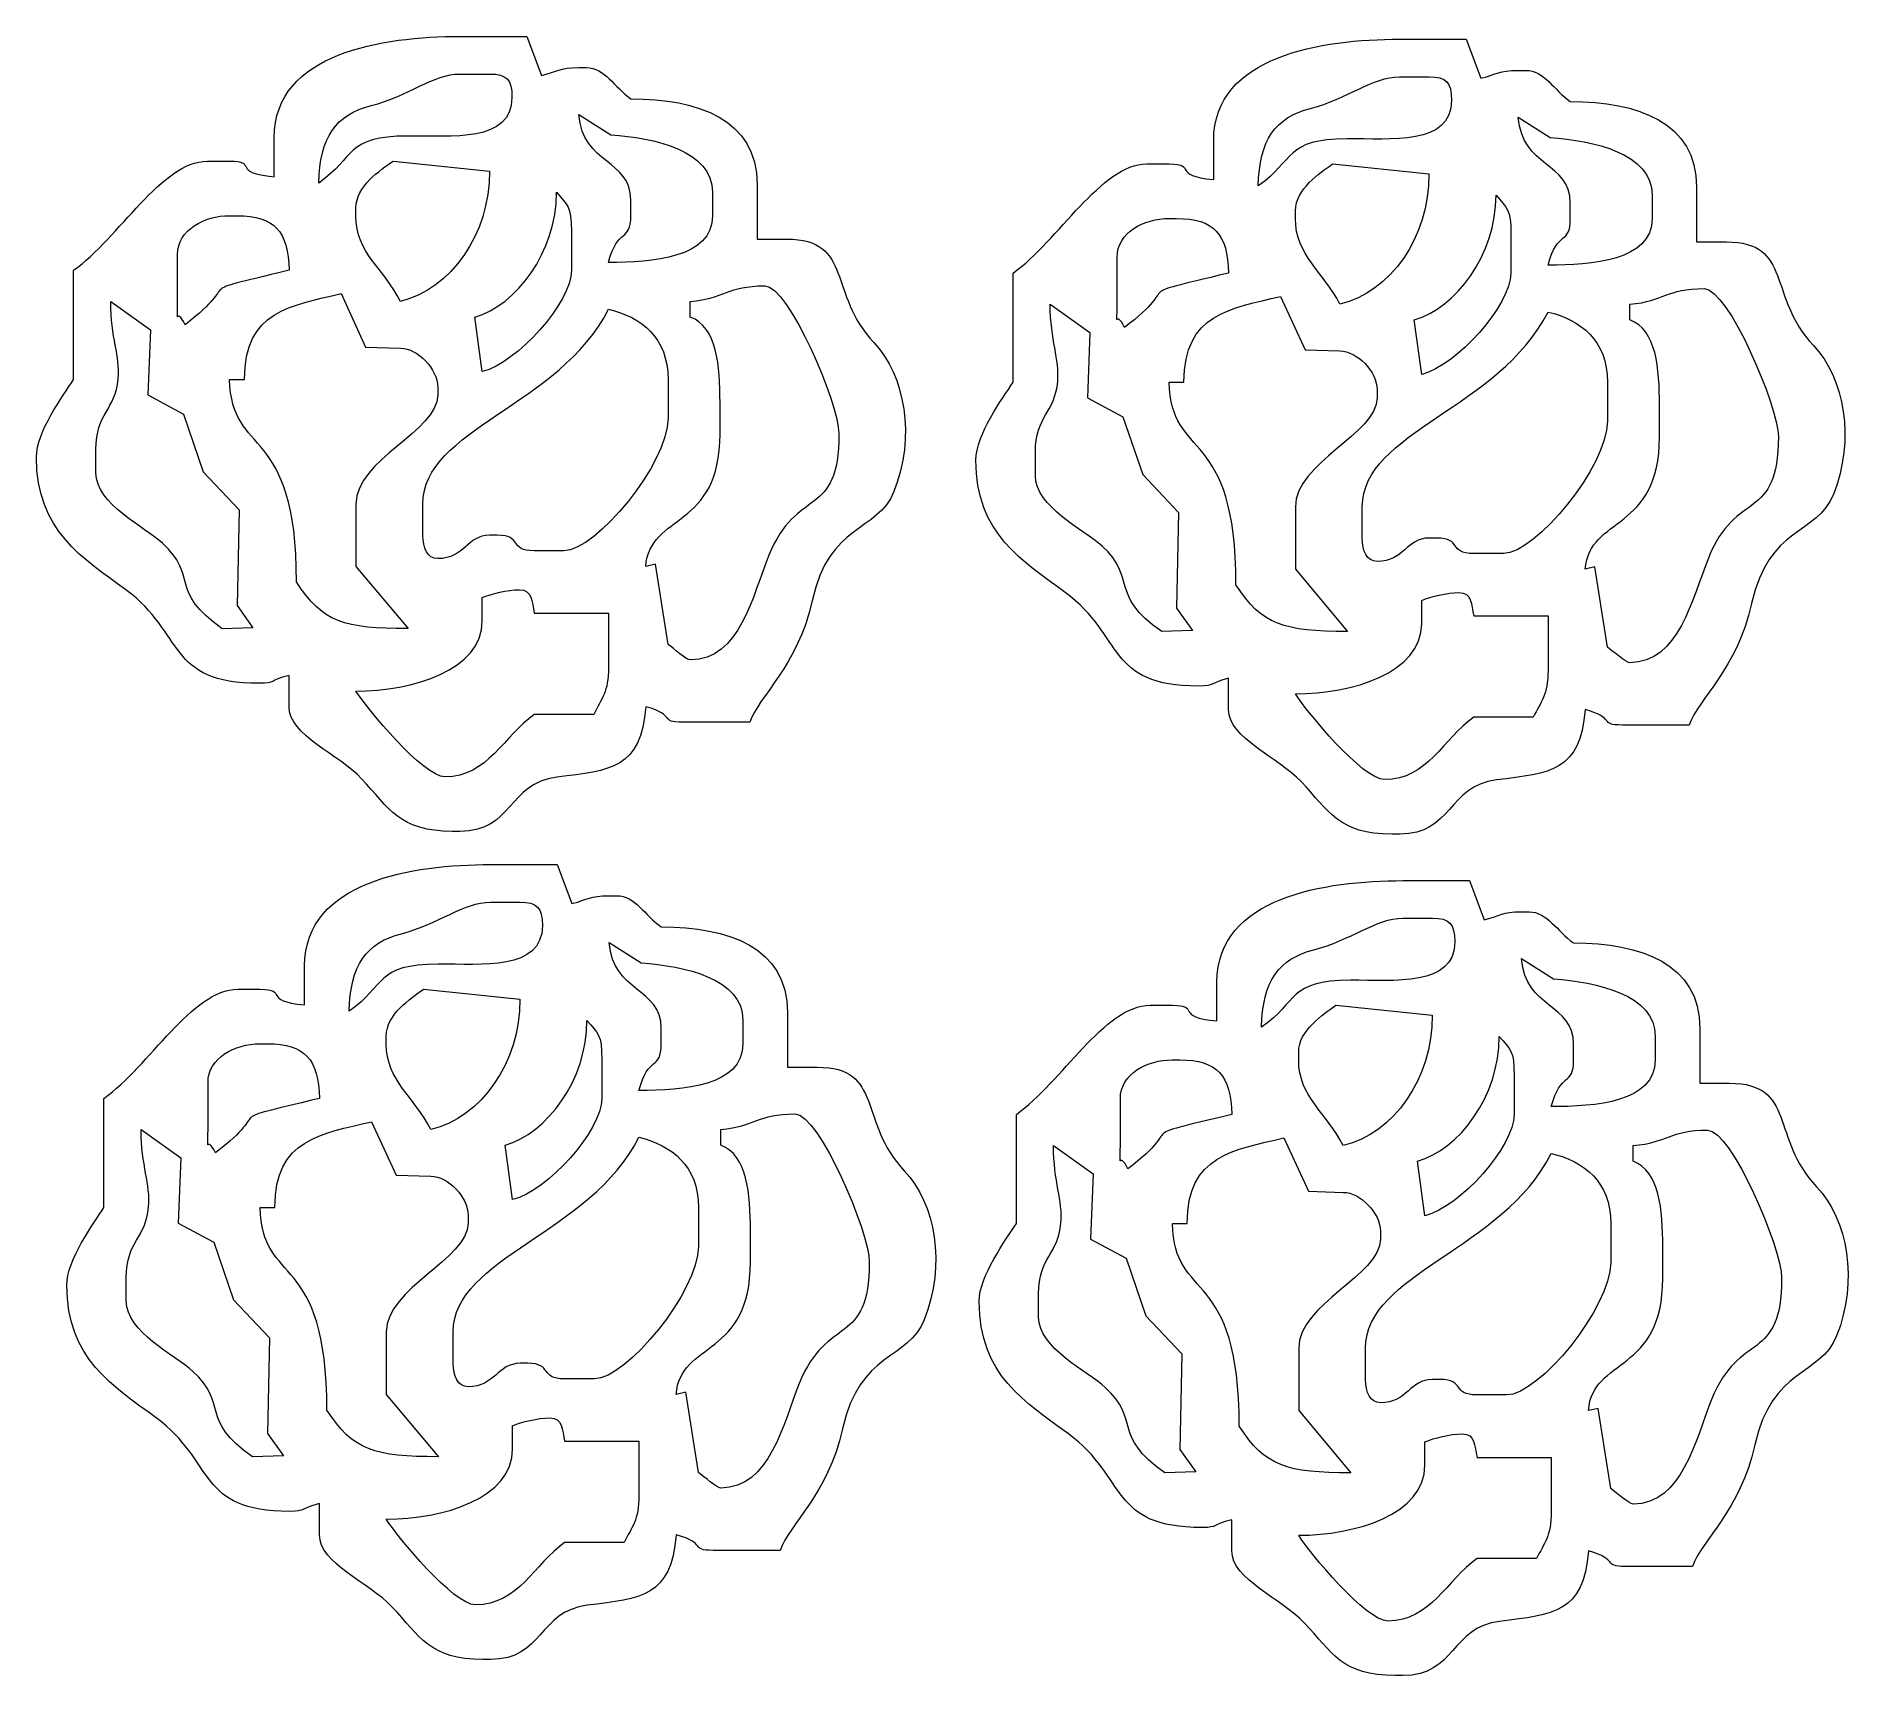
# Model space of a CAD drawing. Header units: millimetres. Extents: x -271 to 357, y -344 to 221.
import ezdxf

# ---------------------------------------------------------------- set-up
doc = ezdxf.new("R2010")
doc.units = ezdxf.units.MM
doc.header["$MEASUREMENT"] = 0
doc.layers.add('Camada 1', color=7, linetype='Continuous')

msp = doc.modelspace()

# ---------------------------------------------------------------- linework, layer by layer
at = {"layer": 'Camada 1', "color": 7, "lineweight": 9}
for points, knots in [([(-189.3313, 185.6736), (-189.3313, 185.6736), (-189.3313, 172.2446), (-189.3313, 172.2446), (-189.3313, 172.2446), (-204.4119, 173.5609), (-194.6711, 177.6156), (-204.6943, 177.6156), (-204.6943, 177.6156), (-204.6943, 177.6156), (-212.3754, 177.6156), (-212.3754, 177.6156), (-212.3754, 177.6156), (-228.1296, 177.6156), (-242.8714, 150.9671), (-258.4639, 140.0146), (-258.4639, 140.0146), (-258.4639, 140.0146), (-258.4639, 102.4143), (-258.4639, 102.4143), (-258.4639, 102.4143), (-262.2126, 96.5413), (-271.2663, 84.4135), (-271.2663, 75.5563), (-271.2663, 75.5563), (-271.2663, 50.2383), (-255.2565, 40.7522), (-240.5125, 29.927), (-240.5125, 29.927), (-219.9136, 14.804), (-226.5438, -2.3319), (-194.4524, -2.3319), (-194.4524, -2.3319), (-188.5873, -2.3319), (-191.4753, -1.4214), (-184.21, 0.354), (-184.21, 0.354), (-184.21, 0.354), (-184.21, -10.3891), (-184.21, -10.3891), (-184.21, -10.3891), (-184.21, -20.2634), (-167.0122, -26.9213), (-159.2221, -35.2074), (-159.2221, -35.2074), (-149.6096, -45.4322), (-146.2767, -53.3613), (-127.8799, -53.3613), (-127.8799, -53.3613), (-127.8799, -53.3613), (-125.32, -53.3613), (-125.32, -53.3613), (-125.32, -53.3613), (-107.0377, -53.3613), (-108.8465, -36.7896), (-91.915, -34.6852), (-91.915, -34.6852), (-73.2133, -32.3616), (-63.0049, -31.78), (-61.308, -10.3891), (-61.308, -10.3891), (-50.4391, -13.4337), (-56.829, -15.7603), (-48.5056, -15.7603), (-48.5056, -15.7603), (-48.5056, -15.7603), (-25.4614, -15.7603), (-25.4614, -15.7603), (-25.4614, -15.7603), (-22.2918, -6.5764), (-8.948, 3.5044), (-3.9567, 26.1401), (-3.9567, 26.1401), (1.9419, 52.8893), (18.5461, 49.6232), (24.2095, 63.7404), (24.2095, 63.7404), (31.771, 82.5901), (28.0156, 103.8867), (17.3296, 115.0705), (17.3296, 115.0705), (1.4426, 131.6978), (10.2096, 150.7584), (-12.659, 150.7584), (-12.659, 150.7584), (-12.659, 150.7584), (-22.9008, 150.7584), (-22.9008, 150.7584), (-22.9008, 150.7584), (-22.9008, 150.7584), (-22.9008, 169.5586), (-22.9008, 169.5586), (-22.9008, 169.5586), (-22.9008, 192.077), (-43.303, 199.1026), (-66.4292, 199.1026), (-66.4292, 199.1026), (-72.1631, 203.13), (-75.4247, 209.8457), (-81.7915, 209.8457), (-81.7915, 209.8457), (-81.7915, 209.8457), (-84.3521, 209.8457), (-84.3521, 209.8457), (-84.3521, 209.8457), (-91.2676, 209.8457), (-91.4121, 208.5627), (-97.2452, 207.1164), (-97.2452, 207.1164), (-97.2452, 207.1164), (-102.2759, 220.5887), (-102.2759, 220.5887), (-102.2759, 220.5887), (-102.2759, 220.5887), (-125.32, 220.5887), (-125.32, 220.5887), (-125.32, 220.5887), (-151.9257, 220.5887), (-189.3313, 214.9587), (-189.3313, 185.6736)], [0, 0, 0, 0, 0.03333333, 0.03333333, 0.03333333, 0.03333333, 0.06666667, 0.06666667, 0.06666667, 0.06666667, 0.1, 0.1, 0.1, 0.1, 0.13333333, 0.13333333, 0.13333333, 0.13333333, 0.16666667, 0.16666667, 0.16666667, 0.16666667, 0.2, 0.2, 0.2, 0.2, 0.23333333, 0.23333333, 0.23333333, 0.23333333, 0.26666667, 0.26666667, 0.26666667, 0.26666667, 0.3, 0.3, 0.3, 0.3, 0.33333333, 0.33333333, 0.33333333, 0.33333333, 0.36666667, 0.36666667, 0.36666667, 0.36666667, 0.4, 0.4, 0.4, 0.4, 0.43333333, 0.43333333, 0.43333333, 0.43333333, 0.46666667, 0.46666667, 0.46666667, 0.46666667, 0.5, 0.5, 0.5, 0.5, 0.53333333, 0.53333333, 0.53333333, 0.53333333, 0.56666667, 0.56666667, 0.56666667, 0.56666667, 0.6, 0.6, 0.6, 0.6, 0.63333333, 0.63333333, 0.63333333, 0.63333333, 0.66666667, 0.66666667, 0.66666667, 0.66666667, 0.7, 0.7, 0.7, 0.7, 0.73333333, 0.73333333, 0.73333333, 0.73333333, 0.76666667, 0.76666667, 0.76666667, 0.76666667, 0.8, 0.8, 0.8, 0.8, 0.83333333, 0.83333333, 0.83333333, 0.83333333, 0.86666667, 0.86666667, 0.86666667, 0.86666667, 0.9, 0.9, 0.9, 0.9, 0.93333333, 0.93333333, 0.93333333, 0.93333333, 0.96666667, 0.96666667, 0.96666667, 0.96666667, 1, 1, 1, 1]), ([(134.417, 184.7098), (134.417, 184.7098), (134.417, 171.2808), (134.417, 171.2808), (134.417, 171.2808), (119.3364, 172.5971), (129.0772, 176.6518), (119.054, 176.6518), (119.054, 176.6518), (119.054, 176.6518), (111.3729, 176.6518), (111.3729, 176.6518), (111.3729, 176.6518), (95.6187, 176.6518), (80.8769, 150.0033), (65.2844, 139.0508), (65.2844, 139.0508), (65.2844, 139.0508), (65.2844, 101.4505), (65.2844, 101.4505), (65.2844, 101.4505), (61.5357, 95.5775), (52.482, 83.4497), (52.482, 74.5925), (52.482, 74.5925), (52.482, 49.2745), (68.4918, 39.7884), (83.2358, 28.9632), (83.2358, 28.9632), (103.8347, 13.8402), (97.2045, -3.2957), (129.2959, -3.2957), (129.2959, -3.2957), (135.161, -3.2957), (132.273, -2.3852), (139.5383, -0.6098), (139.5383, -0.6098), (139.5383, -0.6098), (139.5383, -11.3529), (139.5383, -11.3529), (139.5383, -11.3529), (139.5383, -21.2272), (156.7361, -27.8851), (164.5262, -36.1712), (164.5262, -36.1712), (174.1387, -46.396), (177.4716, -54.3251), (195.8684, -54.3251), (195.8684, -54.3251), (195.8684, -54.3251), (198.4283, -54.3251), (198.4283, -54.3251), (198.4283, -54.3251), (216.7106, -54.3251), (214.9018, -37.7534), (231.8333, -35.649), (231.8333, -35.649), (250.535, -33.3254), (260.7434, -32.7438), (262.4403, -11.3529), (262.4403, -11.3529), (273.3092, -14.3975), (266.9193, -16.7241), (275.2427, -16.7241), (275.2427, -16.7241), (275.2427, -16.7241), (298.2869, -16.7241), (298.2869, -16.7241), (298.2869, -16.7241), (301.4565, -7.5402), (314.8003, 2.5406), (319.7916, 25.1763), (319.7916, 25.1763), (325.6902, 51.9255), (342.2944, 48.6594), (347.9578, 62.7766), (347.9578, 62.7766), (355.5193, 81.6263), (351.7639, 102.9229), (341.0779, 114.1067), (341.0779, 114.1067), (325.1909, 130.734), (333.9579, 149.7946), (311.0893, 149.7946), (311.0893, 149.7946), (311.0893, 149.7946), (300.8475, 149.7946), (300.8475, 149.7946), (300.8475, 149.7946), (300.8475, 149.7946), (300.8475, 168.5948), (300.8475, 168.5948), (300.8475, 168.5948), (300.8475, 191.1132), (280.4453, 198.1388), (257.3191, 198.1388), (257.3191, 198.1388), (251.5852, 202.1662), (248.3236, 208.8819), (241.9568, 208.8819), (241.9568, 208.8819), (241.9568, 208.8819), (239.3962, 208.8819), (239.3962, 208.8819), (239.3962, 208.8819), (232.4807, 208.8819), (232.3362, 207.5989), (226.5031, 206.1526), (226.5031, 206.1526), (226.5031, 206.1526), (221.4724, 219.6249), (221.4724, 219.6249), (221.4724, 219.6249), (221.4724, 219.6249), (198.4283, 219.6249), (198.4283, 219.6249), (198.4283, 219.6249), (171.8226, 219.6249), (134.417, 213.9949), (134.417, 184.7098)], [0, 0, 0, 0, 0.03333333, 0.03333333, 0.03333333, 0.03333333, 0.06666667, 0.06666667, 0.06666667, 0.06666667, 0.1, 0.1, 0.1, 0.1, 0.13333333, 0.13333333, 0.13333333, 0.13333333, 0.16666667, 0.16666667, 0.16666667, 0.16666667, 0.2, 0.2, 0.2, 0.2, 0.23333333, 0.23333333, 0.23333333, 0.23333333, 0.26666667, 0.26666667, 0.26666667, 0.26666667, 0.3, 0.3, 0.3, 0.3, 0.33333333, 0.33333333, 0.33333333, 0.33333333, 0.36666667, 0.36666667, 0.36666667, 0.36666667, 0.4, 0.4, 0.4, 0.4, 0.43333333, 0.43333333, 0.43333333, 0.43333333, 0.46666667, 0.46666667, 0.46666667, 0.46666667, 0.5, 0.5, 0.5, 0.5, 0.53333333, 0.53333333, 0.53333333, 0.53333333, 0.56666667, 0.56666667, 0.56666667, 0.56666667, 0.6, 0.6, 0.6, 0.6, 0.63333333, 0.63333333, 0.63333333, 0.63333333, 0.66666667, 0.66666667, 0.66666667, 0.66666667, 0.7, 0.7, 0.7, 0.7, 0.73333333, 0.73333333, 0.73333333, 0.73333333, 0.76666667, 0.76666667, 0.76666667, 0.76666667, 0.8, 0.8, 0.8, 0.8, 0.83333333, 0.83333333, 0.83333333, 0.83333333, 0.86666667, 0.86666667, 0.86666667, 0.86666667, 0.9, 0.9, 0.9, 0.9, 0.93333333, 0.93333333, 0.93333333, 0.93333333, 0.96666667, 0.96666667, 0.96666667, 0.96666667, 1, 1, 1, 1]), ([(-173.9682, 170.0397), (-161.2268, 178.9891), (-164.9357, 186.1637), (-143.3511, 186.2673), (-143.3511, 186.2673), (-128.3429, 186.3396), (-107.3963, 183.847), (-107.3963, 199.583), (-107.3963, 199.583), (-107.3963, 205.7717), (-109.1782, 207.6408), (-115.0775, 207.6408), (-115.0775, 207.6408), (-115.0775, 207.6408), (-125.32, 207.6408), (-125.32, 207.6408), (-125.32, 207.6408), (-134.3699, 207.6408), (-143.3068, 199.9841), (-155.914, 196.76), (-155.914, 196.76), (-168.1234, 193.6361), (-173.6322, 185.8669), (-173.9682, 170.0397)], [0, 0, 0, 0, 0.16666667, 0.16666667, 0.16666667, 0.16666667, 0.33333333, 0.33333333, 0.33333333, 0.33333333, 0.5, 0.5, 0.5, 0.5, 0.66666667, 0.66666667, 0.66666667, 0.66666667, 0.83333333, 0.83333333, 0.83333333, 0.83333333, 1, 1, 1, 1]), ([(149.7801, 169.0759), (162.5215, 178.0253), (158.8126, 185.1999), (180.3972, 185.3035), (180.3972, 185.3035), (195.4054, 185.3758), (216.352, 182.8832), (216.352, 198.6192), (216.352, 198.6192), (216.352, 204.8079), (214.5701, 206.677), (208.6708, 206.677), (208.6708, 206.677), (208.6708, 206.677), (198.4283, 206.677), (198.4283, 206.677), (198.4283, 206.677), (189.3784, 206.677), (180.4415, 199.0203), (167.8343, 195.7962), (167.8343, 195.7962), (155.6249, 192.6723), (150.1161, 184.9031), (149.7801, 169.0759)], [0, 0, 0, 0, 0.16666667, 0.16666667, 0.16666667, 0.16666667, 0.33333333, 0.33333333, 0.33333333, 0.33333333, 0.5, 0.5, 0.5, 0.5, 0.66666667, 0.66666667, 0.66666667, 0.66666667, 0.83333333, 0.83333333, 0.83333333, 0.83333333, 1, 1, 1, 1]), ([(-66.4292, 164.1866), (-66.4292, 164.1866), (-66.4292, 158.8156), (-66.4292, 158.8156), (-66.4292, 158.8156), (-66.4292, 149.4816), (-70.9691, 155.0416), (-74.1104, 142.7006), (-74.1104, 142.7006), (-59.1038, 142.7006), (-38.2638, 144.1783), (-38.2638, 158.8156), (-38.2638, 158.8156), (-38.2638, 158.8156), (-38.2638, 166.8726), (-38.2638, 166.8726), (-38.2638, 166.8726), (-38.2638, 181.356), (-58.5565, 185.6736), (-73.3447, 186.7119), (-73.3447, 186.7119), (-73.3447, 186.7119), (-84.3521, 193.7306), (-84.3521, 193.7306), (-84.3521, 193.7306), (-82.9593, 176.1722), (-66.4292, 178.3283), (-66.4292, 164.1866)], [0, 0, 0, 0, 0.14285714, 0.14285714, 0.14285714, 0.14285714, 0.28571429, 0.28571429, 0.28571429, 0.28571429, 0.42857143, 0.42857143, 0.42857143, 0.42857143, 0.57142857, 0.57142857, 0.57142857, 0.57142857, 0.71428571, 0.71428571, 0.71428571, 0.71428571, 0.85714286, 0.85714286, 0.85714286, 0.85714286, 1, 1, 1, 1]), ([(257.3191, 163.2228), (257.3191, 163.2228), (257.3191, 157.8518), (257.3191, 157.8518), (257.3191, 157.8518), (257.3191, 148.5178), (252.7792, 154.0778), (249.6379, 141.7368), (249.6379, 141.7368), (264.6445, 141.7368), (285.4845, 143.2145), (285.4845, 157.8518), (285.4845, 157.8518), (285.4845, 157.8518), (285.4845, 165.9088), (285.4845, 165.9088), (285.4845, 165.9088), (285.4845, 180.3922), (265.1918, 184.7098), (250.4036, 185.7481), (250.4036, 185.7481), (250.4036, 185.7481), (239.3962, 192.7668), (239.3962, 192.7668), (239.3962, 192.7668), (240.789, 175.2084), (257.3191, 177.3645), (257.3191, 163.2228)], [0, 0, 0, 0, 0.14285714, 0.14285714, 0.14285714, 0.14285714, 0.28571429, 0.28571429, 0.28571429, 0.28571429, 0.42857143, 0.42857143, 0.42857143, 0.42857143, 0.57142857, 0.57142857, 0.57142857, 0.57142857, 0.71428571, 0.71428571, 0.71428571, 0.71428571, 0.85714286, 0.85714286, 0.85714286, 0.85714286, 1, 1, 1, 1]), ([(-161.1658, 161.5014), (-161.1658, 161.5014), (-161.1658, 158.8156), (-161.1658, 158.8156), (-161.1658, 158.8156), (-161.1658, 145.8997), (-151.5911, 140.7455), (-145.8035, 129.2715), (-145.8035, 129.2715), (-128.512, 133.4976), (-115.0775, 152.2194), (-115.1493, 174.1957), (-115.1493, 174.1957), (-115.1493, 174.1957), (-148.3642, 177.6156), (-148.3642, 177.6156), (-148.3642, 177.6156), (-152.83, 174.4791), (-161.1658, 168.9244), (-161.1658, 161.5014)], [0, 0, 0, 0, 0.2, 0.2, 0.2, 0.2, 0.4, 0.4, 0.4, 0.4, 0.6, 0.6, 0.6, 0.6, 0.8, 0.8, 0.8, 0.8, 1, 1, 1, 1]), ([(162.5825, 160.5376), (162.5825, 160.5376), (162.5825, 157.8518), (162.5825, 157.8518), (162.5825, 157.8518), (162.5825, 144.9359), (172.1572, 139.7817), (177.9448, 128.3077), (177.9448, 128.3077), (195.2363, 132.5338), (208.6708, 151.2556), (208.599, 173.2319), (208.599, 173.2319), (208.599, 173.2319), (175.3841, 176.6518), (175.3841, 176.6518), (175.3841, 176.6518), (170.9183, 173.5153), (162.5825, 167.9606), (162.5825, 160.5376)], [0, 0, 0, 0, 0.2, 0.2, 0.2, 0.2, 0.4, 0.4, 0.4, 0.4, 0.6, 0.6, 0.6, 0.6, 0.8, 0.8, 0.8, 0.8, 1, 1, 1, 1]), ([(-120.1987, 123.9003), (-120.1987, 123.9003), (-117.638, 105.0995), (-117.638, 105.0995), (-117.638, 105.0995), (-105.589, 108.0442), (-86.9128, 128.9655), (-86.9128, 140.0146), (-86.9128, 140.0146), (-86.9128, 140.0146), (-86.9128, 153.4436), (-86.9128, 153.4436), (-86.9128, 153.4436), (-86.9128, 162.2065), (-88.2366, 162.2903), (-92.0334, 166.8726), (-92.0334, 166.8726), (-92.0334, 146.2779), (-105.891, 127.908), (-120.1987, 123.9003)], [0, 0, 0, 0, 0.2, 0.2, 0.2, 0.2, 0.4, 0.4, 0.4, 0.4, 0.6, 0.6, 0.6, 0.6, 0.8, 0.8, 0.8, 0.8, 1, 1, 1, 1]), ([(203.5496, 122.9365), (203.5496, 122.9365), (206.1103, 104.1357), (206.1103, 104.1357), (206.1103, 104.1357), (218.1593, 107.0804), (236.8355, 128.0017), (236.8355, 139.0508), (236.8355, 139.0508), (236.8355, 139.0508), (236.8355, 152.4798), (236.8355, 152.4798), (236.8355, 152.4798), (236.8355, 161.2427), (235.5117, 161.3265), (231.7149, 165.9088), (231.7149, 165.9088), (231.7149, 145.3141), (217.8573, 126.9442), (203.5496, 122.9365)], [0, 0, 0, 0, 0.2, 0.2, 0.2, 0.2, 0.4, 0.4, 0.4, 0.4, 0.6, 0.6, 0.6, 0.6, 0.8, 0.8, 0.8, 0.8, 1, 1, 1, 1]), ([(-222.6172, 145.3866), (-222.6172, 145.3866), (-222.6172, 129.2715), (-222.6172, 129.2715), (-222.6172, 129.2715), (-222.6172, 119.0027), (-223.4033, 128.294), (-220.0567, 121.2143), (-220.0567, 121.2143), (-198.7268, 137.6073), (-220.5371, 131.1375), (-184.21, 140.0146), (-184.21, 140.0146), (-184.4952, 153.4345), (-189.2007, 158.8156), (-202.1337, 158.8156), (-202.1337, 158.8156), (-202.1337, 158.8156), (-204.6943, 158.8156), (-204.6943, 158.8156), (-204.6943, 158.8156), (-213.3227, 158.8156), (-222.6172, 154.0695), (-222.6172, 145.3866)], [0, 0, 0, 0, 0.16666667, 0.16666667, 0.16666667, 0.16666667, 0.33333333, 0.33333333, 0.33333333, 0.33333333, 0.5, 0.5, 0.5, 0.5, 0.66666667, 0.66666667, 0.66666667, 0.66666667, 0.83333333, 0.83333333, 0.83333333, 0.83333333, 1, 1, 1, 1]), ([(101.1311, 144.4228), (101.1311, 144.4228), (101.1311, 128.3077), (101.1311, 128.3077), (101.1311, 128.3077), (101.1311, 118.0389), (100.345, 127.3302), (103.6916, 120.2505), (103.6916, 120.2505), (125.0215, 136.6435), (103.2112, 130.1737), (139.5383, 139.0508), (139.5383, 139.0508), (139.2531, 152.4707), (134.5476, 157.8518), (121.6146, 157.8518), (121.6146, 157.8518), (121.6146, 157.8518), (119.054, 157.8518), (119.054, 157.8518), (119.054, 157.8518), (110.4256, 157.8518), (101.1311, 153.1057), (101.1311, 144.4228)], [0, 0, 0, 0, 0.16666667, 0.16666667, 0.16666667, 0.16666667, 0.33333333, 0.33333333, 0.33333333, 0.33333333, 0.5, 0.5, 0.5, 0.5, 0.66666667, 0.66666667, 0.66666667, 0.66666667, 0.83333333, 0.83333333, 0.83333333, 0.83333333, 1, 1, 1, 1]), ([(-199.573, 102.4143), (-199.573, 102.4143), (-204.6943, 102.4143), (-204.6943, 102.4143), (-204.6943, 102.4143), (-204.1143, 75.123), (-181.65, 87.6468), (-181.65, 32.5832), (-181.65, 32.5832), (-172.8127, 18.74), (-165.1388, 16.469), (-143.1862, 16.5162), (-143.1862, 16.5162), (-143.1862, 16.5162), (-161.1658, 37.9552), (-161.1658, 37.9552), (-161.1658, 37.9552), (-161.1658, 37.9552), (-161.1658, 59.4412), (-161.1658, 59.4412), (-161.1658, 59.4412), (-161.1658, 74.8283), (-133.0011, 84.4302), (-133.0011, 97.0423), (-133.0011, 97.0423), (-133.0011, 97.0423), (-133.0011, 99.7283), (-133.0011, 99.7283), (-133.0011, 99.7283), (-133.0011, 105.9909), (-139.8331, 113.1573), (-145.8035, 113.1573), (-145.8035, 113.1573), (-145.8035, 113.1573), (-157.833, 113.5433), (-157.833, 113.5433), (-157.833, 113.5433), (-157.833, 113.5433), (-166.2871, 131.9575), (-166.2871, 131.9575), (-166.2871, 131.9575), (-183.522, 127.7458), (-199.573, 126.1471), (-199.573, 102.4143)], [0, 0, 0, 0, 0.09090909, 0.09090909, 0.09090909, 0.09090909, 0.18181818, 0.18181818, 0.18181818, 0.18181818, 0.27272727, 0.27272727, 0.27272727, 0.27272727, 0.36363636, 0.36363636, 0.36363636, 0.36363636, 0.45454545, 0.45454545, 0.45454545, 0.45454545, 0.54545455, 0.54545455, 0.54545455, 0.54545455, 0.63636364, 0.63636364, 0.63636364, 0.63636364, 0.72727273, 0.72727273, 0.72727273, 0.72727273, 0.81818182, 0.81818182, 0.81818182, 0.81818182, 0.90909091, 0.90909091, 0.90909091, 0.90909091, 1, 1, 1, 1]), ([(-45.9449, 129.2715), (-45.9449, 129.2715), (-45.9449, 123.9003), (-45.9449, 123.9003), (-45.9449, 123.9003), (-36.7199, 120.3974), (-35.7032, 107.1253), (-35.7032, 94.3563), (-35.7032, 94.3563), (-35.7032, 94.3563), (-35.7032, 83.6133), (-35.7032, 83.6133), (-35.7032, 83.6133), (-35.7032, 50.6958), (-59.8447, 56.402), (-61.308, 37.9552), (-61.308, 37.9552), (-61.308, 37.9552), (-57.949, 38.7179), (-57.949, 38.7179), (-57.949, 38.7179), (-57.949, 38.7179), (-53.6267, 11.0971), (-53.6267, 11.0971), (-53.6267, 11.0971), (-51.5649, 9.5942), (-47.305, 5.726), (-45.9449, 5.726), (-45.9449, 5.726), (-29.0286, 5.726), (-24.4474, 27.8865), (-18.8668, 41.7808), (-18.8668, 41.7808), (-9.3167, 65.5593), (5.264, 54.1044), (5.264, 83.6133), (5.264, 83.6133), (5.264, 93.9429), (-11.9753, 134.6434), (-20.3409, 134.6434), (-20.3409, 134.6434), (-33.2833, 134.6434), (-33.9416, 130.3198), (-45.9449, 129.2715)], [0, 0, 0, 0, 0.09090909, 0.09090909, 0.09090909, 0.09090909, 0.18181818, 0.18181818, 0.18181818, 0.18181818, 0.27272727, 0.27272727, 0.27272727, 0.27272727, 0.36363636, 0.36363636, 0.36363636, 0.36363636, 0.45454545, 0.45454545, 0.45454545, 0.45454545, 0.54545455, 0.54545455, 0.54545455, 0.54545455, 0.63636364, 0.63636364, 0.63636364, 0.63636364, 0.72727273, 0.72727273, 0.72727273, 0.72727273, 0.81818182, 0.81818182, 0.81818182, 0.81818182, 0.90909091, 0.90909091, 0.90909091, 0.90909091, 1, 1, 1, 1]), ([(277.8034, 128.3077), (277.8034, 128.3077), (277.8034, 122.9365), (277.8034, 122.9365), (277.8034, 122.9365), (287.0284, 119.4336), (288.0451, 106.1615), (288.0451, 93.3925), (288.0451, 93.3925), (288.0451, 93.3925), (288.0451, 82.6495), (288.0451, 82.6495), (288.0451, 82.6495), (288.0451, 49.732), (263.9036, 55.4382), (262.4403, 36.9914), (262.4403, 36.9914), (262.4403, 36.9914), (265.7993, 37.7541), (265.7993, 37.7541), (265.7993, 37.7541), (265.7993, 37.7541), (270.1216, 10.1333), (270.1216, 10.1333), (270.1216, 10.1333), (272.1834, 8.6304), (276.4433, 4.7622), (277.8034, 4.7622), (277.8034, 4.7622), (294.7197, 4.7622), (299.3009, 26.9227), (304.8815, 40.817), (304.8815, 40.817), (314.4316, 64.5955), (329.0123, 53.1406), (329.0123, 82.6495), (329.0123, 82.6495), (329.0123, 92.9791), (311.773, 133.6796), (303.4074, 133.6796), (303.4074, 133.6796), (290.465, 133.6796), (289.8067, 129.356), (277.8034, 128.3077)], [0, 0, 0, 0, 0.09090909, 0.09090909, 0.09090909, 0.09090909, 0.18181818, 0.18181818, 0.18181818, 0.18181818, 0.27272727, 0.27272727, 0.27272727, 0.27272727, 0.36363636, 0.36363636, 0.36363636, 0.36363636, 0.45454545, 0.45454545, 0.45454545, 0.45454545, 0.54545455, 0.54545455, 0.54545455, 0.54545455, 0.63636364, 0.63636364, 0.63636364, 0.63636364, 0.72727273, 0.72727273, 0.72727273, 0.72727273, 0.81818182, 0.81818182, 0.81818182, 0.81818182, 0.90909091, 0.90909091, 0.90909091, 0.90909091, 1, 1, 1, 1]), ([(-250.7826, 78.2421), (-250.7826, 78.2421), (-250.7826, 70.1843), (-250.7826, 70.1843), (-250.7826, 70.1843), (-250.7826, 59.4633), (-234.0399, 51.5715), (-227.8125, 45.9346), (-227.8125, 45.9346), (-215.4086, 34.7073), (-225.7745, 29.4778), (-207.2543, 16.469), (-207.2543, 16.469), (-207.2543, 16.469), (-196.6415, 16.7918), (-196.6415, 16.7918), (-196.6415, 16.7918), (-196.6415, 16.7918), (-202.1337, 24.5262), (-202.1337, 24.5262), (-202.1337, 24.5262), (-202.1337, 24.5262), (-201.4274, 57.4687), (-201.4274, 57.4687), (-201.4274, 57.4687), (-201.4274, 57.4687), (-213.7995, 70.5566), (-213.7995, 70.5566), (-213.7995, 70.5566), (-213.7995, 70.5566), (-220.5981, 90.4676), (-220.5981, 90.4676), (-220.5981, 90.4676), (-220.5981, 90.4676), (-232.8591, 97.0423), (-232.8591, 97.0423), (-232.8591, 97.0423), (-232.8591, 97.0423), (-231.9975, 119.5198), (-231.9975, 119.5198), (-231.9975, 119.5198), (-231.9975, 119.5198), (-245.6615, 129.2715), (-245.6615, 129.2715), (-245.6615, 129.2715), (-245.6615, 116.7341), (-242.4004, 110.4729), (-243.0768, 102.5924), (-243.0768, 102.5924), (-244.0023, 91.8121), (-250.7826, 90.8733), (-250.7826, 78.2421)], [0, 0, 0, 0, 0.07692308, 0.07692308, 0.07692308, 0.07692308, 0.15384615, 0.15384615, 0.15384615, 0.15384615, 0.23076923, 0.23076923, 0.23076923, 0.23076923, 0.30769231, 0.30769231, 0.30769231, 0.30769231, 0.38461538, 0.38461538, 0.38461538, 0.38461538, 0.46153846, 0.46153846, 0.46153846, 0.46153846, 0.53846154, 0.53846154, 0.53846154, 0.53846154, 0.61538462, 0.61538462, 0.61538462, 0.61538462, 0.69230769, 0.69230769, 0.69230769, 0.69230769, 0.76923077, 0.76923077, 0.76923077, 0.76923077, 0.84615385, 0.84615385, 0.84615385, 0.84615385, 0.92307692, 0.92307692, 0.92307692, 0.92307692, 1, 1, 1, 1]), ([(-138.1217, 59.4412), (-138.1217, 59.4412), (-138.1217, 48.6982), (-138.1217, 48.6982), (-138.1217, 48.6982), (-138.1217, 44.3024), (-136.5887, 40.641), (-133.0011, 40.641), (-133.0011, 40.641), (-123.5621, 40.641), (-122.988, 48.6982), (-115.0775, 48.6982), (-115.0775, 48.6982), (-115.0775, 48.6982), (-112.5176, 48.6982), (-112.5176, 48.6982), (-112.5176, 48.6982), (-103.6222, 48.6982), (-108.6099, 43.327), (-99.7152, 43.327), (-99.7152, 43.327), (-99.7152, 43.327), (-89.4735, 43.327), (-89.4735, 43.327), (-89.4735, 43.327), (-78.4259, 43.327), (-53.6267, 73.3994), (-53.6267, 88.9853), (-53.6267, 88.9853), (-53.6267, 88.9853), (-53.6267, 102.4143), (-53.6267, 102.4143), (-53.6267, 102.4143), (-53.6267, 116.8612), (-62.7959, 123.8211), (-74.1104, 126.5863), (-74.1104, 126.5863), (-90.8713, 93.3591), (-138.1217, 85.2943), (-138.1217, 59.4412)], [0, 0, 0, 0, 0.1, 0.1, 0.1, 0.1, 0.2, 0.2, 0.2, 0.2, 0.3, 0.3, 0.3, 0.3, 0.4, 0.4, 0.4, 0.4, 0.5, 0.5, 0.5, 0.5, 0.6, 0.6, 0.6, 0.6, 0.7, 0.7, 0.7, 0.7, 0.8, 0.8, 0.8, 0.8, 0.9, 0.9, 0.9, 0.9, 1, 1, 1, 1]), ([(72.9657, 77.2783), (72.9657, 77.2783), (72.9657, 69.2205), (72.9657, 69.2205), (72.9657, 69.2205), (72.9657, 58.4995), (89.7084, 50.6077), (95.9358, 44.9708), (95.9358, 44.9708), (108.3397, 33.7435), (97.9738, 28.514), (116.494, 15.5052), (116.494, 15.5052), (116.494, 15.5052), (127.1068, 15.828), (127.1068, 15.828), (127.1068, 15.828), (127.1068, 15.828), (121.6146, 23.5624), (121.6146, 23.5624), (121.6146, 23.5624), (121.6146, 23.5624), (122.3209, 56.5049), (122.3209, 56.5049), (122.3209, 56.5049), (122.3209, 56.5049), (109.9488, 69.5928), (109.9488, 69.5928), (109.9488, 69.5928), (109.9488, 69.5928), (103.1502, 89.5038), (103.1502, 89.5038), (103.1502, 89.5038), (103.1502, 89.5038), (90.8892, 96.0785), (90.8892, 96.0785), (90.8892, 96.0785), (90.8892, 96.0785), (91.7508, 118.556), (91.7508, 118.556), (91.7508, 118.556), (91.7508, 118.556), (78.0868, 128.3077), (78.0868, 128.3077), (78.0868, 128.3077), (78.0868, 115.7703), (81.3479, 109.5091), (80.6715, 101.6286), (80.6715, 101.6286), (79.746, 90.8483), (72.9657, 89.9095), (72.9657, 77.2783)], [0, 0, 0, 0, 0.07692308, 0.07692308, 0.07692308, 0.07692308, 0.15384615, 0.15384615, 0.15384615, 0.15384615, 0.23076923, 0.23076923, 0.23076923, 0.23076923, 0.30769231, 0.30769231, 0.30769231, 0.30769231, 0.38461538, 0.38461538, 0.38461538, 0.38461538, 0.46153846, 0.46153846, 0.46153846, 0.46153846, 0.53846154, 0.53846154, 0.53846154, 0.53846154, 0.61538462, 0.61538462, 0.61538462, 0.61538462, 0.69230769, 0.69230769, 0.69230769, 0.69230769, 0.76923077, 0.76923077, 0.76923077, 0.76923077, 0.84615385, 0.84615385, 0.84615385, 0.84615385, 0.92307692, 0.92307692, 0.92307692, 0.92307692, 1, 1, 1, 1]), ([(124.1753, 101.4505), (124.1753, 101.4505), (119.054, 101.4505), (119.054, 101.4505), (119.054, 101.4505), (119.634, 74.1592), (142.0983, 86.683), (142.0983, 31.6194), (142.0983, 31.6194), (150.9356, 17.7762), (158.6095, 15.5052), (180.5621, 15.5524), (180.5621, 15.5524), (180.5621, 15.5524), (162.5825, 36.9914), (162.5825, 36.9914), (162.5825, 36.9914), (162.5825, 36.9914), (162.5825, 58.4774), (162.5825, 58.4774), (162.5825, 58.4774), (162.5825, 73.8645), (190.7472, 83.4664), (190.7472, 96.0785), (190.7472, 96.0785), (190.7472, 96.0785), (190.7472, 98.7645), (190.7472, 98.7645), (190.7472, 98.7645), (190.7472, 105.0271), (183.9152, 112.1935), (177.9448, 112.1935), (177.9448, 112.1935), (177.9448, 112.1935), (165.9153, 112.5795), (165.9153, 112.5795), (165.9153, 112.5795), (165.9153, 112.5795), (157.4612, 130.9937), (157.4612, 130.9937), (157.4612, 130.9937), (140.2263, 126.782), (124.1753, 125.1833), (124.1753, 101.4505)], [0, 0, 0, 0, 0.09090909, 0.09090909, 0.09090909, 0.09090909, 0.18181818, 0.18181818, 0.18181818, 0.18181818, 0.27272727, 0.27272727, 0.27272727, 0.27272727, 0.36363636, 0.36363636, 0.36363636, 0.36363636, 0.45454545, 0.45454545, 0.45454545, 0.45454545, 0.54545455, 0.54545455, 0.54545455, 0.54545455, 0.63636364, 0.63636364, 0.63636364, 0.63636364, 0.72727273, 0.72727273, 0.72727273, 0.72727273, 0.81818182, 0.81818182, 0.81818182, 0.81818182, 0.90909091, 0.90909091, 0.90909091, 0.90909091, 1, 1, 1, 1]), ([(185.6266, 58.4774), (185.6266, 58.4774), (185.6266, 47.7344), (185.6266, 47.7344), (185.6266, 47.7344), (185.6266, 43.3386), (187.1596, 39.6772), (190.7472, 39.6772), (190.7472, 39.6772), (200.1862, 39.6772), (200.7603, 47.7344), (208.6708, 47.7344), (208.6708, 47.7344), (208.6708, 47.7344), (211.2307, 47.7344), (211.2307, 47.7344), (211.2307, 47.7344), (220.1261, 47.7344), (215.1384, 42.3632), (224.0331, 42.3632), (224.0331, 42.3632), (224.0331, 42.3632), (234.2748, 42.3632), (234.2748, 42.3632), (234.2748, 42.3632), (245.3224, 42.3632), (270.1216, 72.4356), (270.1216, 88.0215), (270.1216, 88.0215), (270.1216, 88.0215), (270.1216, 101.4505), (270.1216, 101.4505), (270.1216, 101.4505), (270.1216, 115.8974), (260.9524, 122.8573), (249.6379, 125.6225), (249.6379, 125.6225), (232.877, 92.3953), (185.6266, 84.3305), (185.6266, 58.4774)], [0, 0, 0, 0, 0.1, 0.1, 0.1, 0.1, 0.2, 0.2, 0.2, 0.2, 0.3, 0.3, 0.3, 0.3, 0.4, 0.4, 0.4, 0.4, 0.5, 0.5, 0.5, 0.5, 0.6, 0.6, 0.6, 0.6, 0.7, 0.7, 0.7, 0.7, 0.8, 0.8, 0.8, 0.8, 0.9, 0.9, 0.9, 0.9, 1, 1, 1, 1]), ([(-117.638, 27.212), (-117.638, 27.212), (-117.638, 19.155), (-117.638, 19.155), (-117.638, 19.155), (-117.638, 2.1583), (-141.7441, -5.0171), (-161.1658, -5.0171), (-161.1658, -5.0171), (-157.2711, -11.1184), (-138.0128, -34.5611), (-130.4404, -34.5611), (-130.4404, -34.5611), (-115.748, -34.5611), (-110.118, -20.3823), (-99.7152, -13.0751), (-99.7152, -13.0751), (-99.7152, -13.0751), (-79.2316, -13.0751), (-79.2316, -13.0751), (-79.2316, -13.0751), (-76.5694, -7.7982), (-74.1104, -5.1549), (-74.1104, 3.04), (-74.1104, 3.04), (-74.1104, 3.04), (-74.1104, 21.8402), (-74.1104, 21.8402), (-74.1104, 21.8402), (-74.1104, 21.8402), (-99.7152, 21.8402), (-99.7152, 21.8402), (-99.7152, 21.8402), (-100.6348, 25.8707), (-100.2776, 29.898), (-104.8358, 29.898), (-104.8358, 29.898), (-108.8698, 29.898), (-114.539, 28.4743), (-117.638, 27.212)], [0, 0, 0, 0, 0.1, 0.1, 0.1, 0.1, 0.2, 0.2, 0.2, 0.2, 0.3, 0.3, 0.3, 0.3, 0.4, 0.4, 0.4, 0.4, 0.5, 0.5, 0.5, 0.5, 0.6, 0.6, 0.6, 0.6, 0.7, 0.7, 0.7, 0.7, 0.8, 0.8, 0.8, 0.8, 0.9, 0.9, 0.9, 0.9, 1, 1, 1, 1]), ([(206.1103, 26.2482), (206.1103, 26.2482), (206.1103, 18.1912), (206.1103, 18.1912), (206.1103, 18.1912), (206.1103, 1.1945), (182.0042, -5.9809), (162.5825, -5.9809), (162.5825, -5.9809), (166.4772, -12.0822), (185.7355, -35.5249), (193.3079, -35.5249), (193.3079, -35.5249), (208.0003, -35.5249), (213.6303, -21.3461), (224.0331, -14.0389), (224.0331, -14.0389), (224.0331, -14.0389), (244.5167, -14.0389), (244.5167, -14.0389), (244.5167, -14.0389), (247.1789, -8.762), (249.6379, -6.1187), (249.6379, 2.0762), (249.6379, 2.0762), (249.6379, 2.0762), (249.6379, 20.8764), (249.6379, 20.8764), (249.6379, 20.8764), (249.6379, 20.8764), (224.0331, 20.8764), (224.0331, 20.8764), (224.0331, 20.8764), (223.1135, 24.9069), (223.4707, 28.9342), (218.9125, 28.9342), (218.9125, 28.9342), (214.8785, 28.9342), (209.2093, 27.5105), (206.1103, 26.2482)], [0, 0, 0, 0, 0.1, 0.1, 0.1, 0.1, 0.2, 0.2, 0.2, 0.2, 0.3, 0.3, 0.3, 0.3, 0.4, 0.4, 0.4, 0.4, 0.5, 0.5, 0.5, 0.5, 0.6, 0.6, 0.6, 0.6, 0.7, 0.7, 0.7, 0.7, 0.8, 0.8, 0.8, 0.8, 0.9, 0.9, 0.9, 0.9, 1, 1, 1, 1]), ([(-178.8588, -99.7068), (-178.8588, -99.7068), (-178.8588, -113.1358), (-178.8588, -113.1358), (-178.8588, -113.1358), (-193.9394, -111.8195), (-184.1986, -107.7648), (-194.2218, -107.7648), (-194.2218, -107.7648), (-194.2218, -107.7648), (-201.9029, -107.7648), (-201.9029, -107.7648), (-201.9029, -107.7648), (-217.6571, -107.7648), (-232.3989, -134.4133), (-247.9914, -145.3658), (-247.9914, -145.3658), (-247.9914, -145.3658), (-247.9914, -182.9661), (-247.9914, -182.9661), (-247.9914, -182.9661), (-251.7401, -188.8391), (-260.7938, -200.9669), (-260.7938, -209.8241), (-260.7938, -209.8241), (-260.7938, -235.1421), (-244.784, -244.6282), (-230.04, -255.4534), (-230.04, -255.4534), (-209.4411, -270.5764), (-216.0713, -287.7123), (-183.9799, -287.7123), (-183.9799, -287.7123), (-178.1148, -287.7123), (-181.0028, -286.8018), (-173.7375, -285.0264), (-173.7375, -285.0264), (-173.7375, -285.0264), (-173.7375, -295.7695), (-173.7375, -295.7695), (-173.7375, -295.7695), (-173.7375, -305.6438), (-156.5397, -312.3017), (-148.7496, -320.5878), (-148.7496, -320.5878), (-139.1371, -330.8126), (-135.8042, -338.7417), (-117.4074, -338.7417), (-117.4074, -338.7417), (-117.4074, -338.7417), (-114.8475, -338.7417), (-114.8475, -338.7417), (-114.8475, -338.7417), (-96.5652, -338.7417), (-98.374, -322.17), (-81.4425, -320.0656), (-81.4425, -320.0656), (-62.7408, -317.742), (-52.5324, -317.1604), (-50.8355, -295.7695), (-50.8355, -295.7695), (-39.9666, -298.8141), (-46.3565, -301.1407), (-38.0331, -301.1407), (-38.0331, -301.1407), (-38.0331, -301.1407), (-14.9889, -301.1407), (-14.9889, -301.1407), (-14.9889, -301.1407), (-11.8193, -291.9568), (1.5245, -281.876), (6.5158, -259.2403), (6.5158, -259.2403), (12.4144, -232.4911), (29.0186, -235.7572), (34.682, -221.64), (34.682, -221.64), (42.2435, -202.7903), (38.4881, -181.4937), (27.8021, -170.3099), (27.8021, -170.3099), (11.9151, -153.6826), (20.6821, -134.622), (-2.1865, -134.622), (-2.1865, -134.622), (-2.1865, -134.622), (-12.4283, -134.622), (-12.4283, -134.622), (-12.4283, -134.622), (-12.4283, -134.622), (-12.4283, -115.8218), (-12.4283, -115.8218), (-12.4283, -115.8218), (-12.4283, -93.3034), (-32.8305, -86.2778), (-55.9567, -86.2778), (-55.9567, -86.2778), (-61.6906, -82.2504), (-64.9522, -75.5347), (-71.319, -75.5347), (-71.319, -75.5347), (-71.319, -75.5347), (-73.8796, -75.5347), (-73.8796, -75.5347), (-73.8796, -75.5347), (-80.7951, -75.5347), (-80.9396, -76.8177), (-86.7727, -78.264), (-86.7727, -78.264), (-86.7727, -78.264), (-91.8034, -64.7917), (-91.8034, -64.7917), (-91.8034, -64.7917), (-91.8034, -64.7917), (-114.8475, -64.7917), (-114.8475, -64.7917), (-114.8475, -64.7917), (-141.4532, -64.7917), (-178.8588, -70.4217), (-178.8588, -99.7068)], [0, 0, 0, 0, 0.03333333, 0.03333333, 0.03333333, 0.03333333, 0.06666667, 0.06666667, 0.06666667, 0.06666667, 0.1, 0.1, 0.1, 0.1, 0.13333333, 0.13333333, 0.13333333, 0.13333333, 0.16666667, 0.16666667, 0.16666667, 0.16666667, 0.2, 0.2, 0.2, 0.2, 0.23333333, 0.23333333, 0.23333333, 0.23333333, 0.26666667, 0.26666667, 0.26666667, 0.26666667, 0.3, 0.3, 0.3, 0.3, 0.33333333, 0.33333333, 0.33333333, 0.33333333, 0.36666667, 0.36666667, 0.36666667, 0.36666667, 0.4, 0.4, 0.4, 0.4, 0.43333333, 0.43333333, 0.43333333, 0.43333333, 0.46666667, 0.46666667, 0.46666667, 0.46666667, 0.5, 0.5, 0.5, 0.5, 0.53333333, 0.53333333, 0.53333333, 0.53333333, 0.56666667, 0.56666667, 0.56666667, 0.56666667, 0.6, 0.6, 0.6, 0.6, 0.63333333, 0.63333333, 0.63333333, 0.63333333, 0.66666667, 0.66666667, 0.66666667, 0.66666667, 0.7, 0.7, 0.7, 0.7, 0.73333333, 0.73333333, 0.73333333, 0.73333333, 0.76666667, 0.76666667, 0.76666667, 0.76666667, 0.8, 0.8, 0.8, 0.8, 0.83333333, 0.83333333, 0.83333333, 0.83333333, 0.86666667, 0.86666667, 0.86666667, 0.86666667, 0.9, 0.9, 0.9, 0.9, 0.93333333, 0.93333333, 0.93333333, 0.93333333, 0.96666667, 0.96666667, 0.96666667, 0.96666667, 1, 1, 1, 1]), ([(135.5422, -105.2478), (135.5422, -105.2478), (135.5422, -118.6768), (135.5422, -118.6768), (135.5422, -118.6768), (120.4616, -117.3605), (130.2024, -113.3058), (120.1792, -113.3058), (120.1792, -113.3058), (120.1792, -113.3058), (112.4981, -113.3058), (112.4981, -113.3058), (112.4981, -113.3058), (96.7439, -113.3058), (82.0021, -139.9543), (66.4096, -150.9068), (66.4096, -150.9068), (66.4096, -150.9068), (66.4096, -188.5071), (66.4096, -188.5071), (66.4096, -188.5071), (62.6609, -194.3801), (53.6072, -206.5079), (53.6072, -215.3651), (53.6072, -215.3651), (53.6072, -240.6831), (69.617, -250.1692), (84.361, -260.9944), (84.361, -260.9944), (104.9599, -276.1174), (98.3297, -293.2533), (130.4211, -293.2533), (130.4211, -293.2533), (136.2862, -293.2533), (133.3982, -292.3428), (140.6635, -290.5674), (140.6635, -290.5674), (140.6635, -290.5674), (140.6635, -301.3105), (140.6635, -301.3105), (140.6635, -301.3105), (140.6635, -311.1848), (157.8613, -317.8427), (165.6514, -326.1288), (165.6514, -326.1288), (175.2639, -336.3536), (178.5968, -344.2827), (196.9936, -344.2827), (196.9936, -344.2827), (196.9936, -344.2827), (199.5535, -344.2827), (199.5535, -344.2827), (199.5535, -344.2827), (217.8358, -344.2827), (216.027, -327.711), (232.9585, -325.6066), (232.9585, -325.6066), (251.6602, -323.283), (261.8686, -322.7014), (263.5655, -301.3105), (263.5655, -301.3105), (274.4344, -304.3551), (268.0445, -306.6817), (276.3679, -306.6817), (276.3679, -306.6817), (276.3679, -306.6817), (299.4121, -306.6817), (299.4121, -306.6817), (299.4121, -306.6817), (302.5817, -297.4978), (315.9255, -287.417), (320.9168, -264.7813), (320.9168, -264.7813), (326.8154, -238.0321), (343.4196, -241.2982), (349.083, -227.181), (349.083, -227.181), (356.6445, -208.3313), (352.8891, -187.0347), (342.2031, -175.8509), (342.2031, -175.8509), (326.3161, -159.2236), (335.0831, -140.163), (312.2145, -140.163), (312.2145, -140.163), (312.2145, -140.163), (301.9727, -140.163), (301.9727, -140.163), (301.9727, -140.163), (301.9727, -140.163), (301.9727, -121.3628), (301.9727, -121.3628), (301.9727, -121.3628), (301.9727, -98.8444), (281.5705, -91.8188), (258.4443, -91.8188), (258.4443, -91.8188), (252.7104, -87.7914), (249.4488, -81.0757), (243.082, -81.0757), (243.082, -81.0757), (243.082, -81.0757), (240.5214, -81.0757), (240.5214, -81.0757), (240.5214, -81.0757), (233.6059, -81.0757), (233.4614, -82.3587), (227.6283, -83.805), (227.6283, -83.805), (227.6283, -83.805), (222.5976, -70.3327), (222.5976, -70.3327), (222.5976, -70.3327), (222.5976, -70.3327), (199.5535, -70.3327), (199.5535, -70.3327), (199.5535, -70.3327), (172.9478, -70.3327), (135.5422, -75.9627), (135.5422, -105.2478)], [0, 0, 0, 0, 0.03333333, 0.03333333, 0.03333333, 0.03333333, 0.06666667, 0.06666667, 0.06666667, 0.06666667, 0.1, 0.1, 0.1, 0.1, 0.13333333, 0.13333333, 0.13333333, 0.13333333, 0.16666667, 0.16666667, 0.16666667, 0.16666667, 0.2, 0.2, 0.2, 0.2, 0.23333333, 0.23333333, 0.23333333, 0.23333333, 0.26666667, 0.26666667, 0.26666667, 0.26666667, 0.3, 0.3, 0.3, 0.3, 0.33333333, 0.33333333, 0.33333333, 0.33333333, 0.36666667, 0.36666667, 0.36666667, 0.36666667, 0.4, 0.4, 0.4, 0.4, 0.43333333, 0.43333333, 0.43333333, 0.43333333, 0.46666667, 0.46666667, 0.46666667, 0.46666667, 0.5, 0.5, 0.5, 0.5, 0.53333333, 0.53333333, 0.53333333, 0.53333333, 0.56666667, 0.56666667, 0.56666667, 0.56666667, 0.6, 0.6, 0.6, 0.6, 0.63333333, 0.63333333, 0.63333333, 0.63333333, 0.66666667, 0.66666667, 0.66666667, 0.66666667, 0.7, 0.7, 0.7, 0.7, 0.73333333, 0.73333333, 0.73333333, 0.73333333, 0.76666667, 0.76666667, 0.76666667, 0.76666667, 0.8, 0.8, 0.8, 0.8, 0.83333333, 0.83333333, 0.83333333, 0.83333333, 0.86666667, 0.86666667, 0.86666667, 0.86666667, 0.9, 0.9, 0.9, 0.9, 0.93333333, 0.93333333, 0.93333333, 0.93333333, 0.96666667, 0.96666667, 0.96666667, 0.96666667, 1, 1, 1, 1]), ([(-163.4957, -115.3407), (-150.7543, -106.3913), (-154.4632, -99.2167), (-132.8786, -99.1131), (-132.8786, -99.1131), (-117.8704, -99.0408), (-96.9238, -101.5334), (-96.9238, -85.7974), (-96.9238, -85.7974), (-96.9238, -79.6087), (-98.7057, -77.7396), (-104.605, -77.7396), (-104.605, -77.7396), (-104.605, -77.7396), (-114.8475, -77.7396), (-114.8475, -77.7396), (-114.8475, -77.7396), (-123.8974, -77.7396), (-132.8343, -85.3963), (-145.4415, -88.6204), (-145.4415, -88.6204), (-157.6509, -91.7443), (-163.1597, -99.5135), (-163.4957, -115.3407)], [0, 0, 0, 0, 0.16666667, 0.16666667, 0.16666667, 0.16666667, 0.33333333, 0.33333333, 0.33333333, 0.33333333, 0.5, 0.5, 0.5, 0.5, 0.66666667, 0.66666667, 0.66666667, 0.66666667, 0.83333333, 0.83333333, 0.83333333, 0.83333333, 1, 1, 1, 1]), ([(150.9053, -120.8817), (163.6467, -111.9323), (159.9378, -104.7577), (181.5224, -104.6541), (181.5224, -104.6541), (196.5306, -104.5818), (217.4772, -107.0744), (217.4772, -91.3384), (217.4772, -91.3384), (217.4772, -85.1497), (215.6953, -83.2806), (209.796, -83.2806), (209.796, -83.2806), (209.796, -83.2806), (199.5535, -83.2806), (199.5535, -83.2806), (199.5535, -83.2806), (190.5036, -83.2806), (181.5667, -90.9373), (168.9595, -94.1614), (168.9595, -94.1614), (156.7501, -97.2853), (151.2413, -105.0545), (150.9053, -120.8817)], [0, 0, 0, 0, 0.16666667, 0.16666667, 0.16666667, 0.16666667, 0.33333333, 0.33333333, 0.33333333, 0.33333333, 0.5, 0.5, 0.5, 0.5, 0.66666667, 0.66666667, 0.66666667, 0.66666667, 0.83333333, 0.83333333, 0.83333333, 0.83333333, 1, 1, 1, 1]), ([(-55.9567, -121.1938), (-55.9567, -121.1938), (-55.9567, -126.5648), (-55.9567, -126.5648), (-55.9567, -126.5648), (-55.9567, -135.8988), (-60.4966, -130.3388), (-63.6379, -142.6798), (-63.6379, -142.6798), (-48.6313, -142.6798), (-27.7913, -141.2021), (-27.7913, -126.5648), (-27.7913, -126.5648), (-27.7913, -126.5648), (-27.7913, -118.5078), (-27.7913, -118.5078), (-27.7913, -118.5078), (-27.7913, -104.0244), (-48.084, -99.7068), (-62.8722, -98.6685), (-62.8722, -98.6685), (-62.8722, -98.6685), (-73.8796, -91.6498), (-73.8796, -91.6498), (-73.8796, -91.6498), (-72.4868, -109.2082), (-55.9567, -107.0521), (-55.9567, -121.1938)], [0, 0, 0, 0, 0.14285714, 0.14285714, 0.14285714, 0.14285714, 0.28571429, 0.28571429, 0.28571429, 0.28571429, 0.42857143, 0.42857143, 0.42857143, 0.42857143, 0.57142857, 0.57142857, 0.57142857, 0.57142857, 0.71428571, 0.71428571, 0.71428571, 0.71428571, 0.85714286, 0.85714286, 0.85714286, 0.85714286, 1, 1, 1, 1]), ([(258.4443, -126.7348), (258.4443, -126.7348), (258.4443, -132.1058), (258.4443, -132.1058), (258.4443, -132.1058), (258.4443, -141.4398), (253.9044, -135.8798), (250.7631, -148.2208), (250.7631, -148.2208), (265.7697, -148.2208), (286.6097, -146.7431), (286.6097, -132.1058), (286.6097, -132.1058), (286.6097, -132.1058), (286.6097, -124.0488), (286.6097, -124.0488), (286.6097, -124.0488), (286.6097, -109.5654), (266.317, -105.2478), (251.5288, -104.2095), (251.5288, -104.2095), (251.5288, -104.2095), (240.5214, -97.1908), (240.5214, -97.1908), (240.5214, -97.1908), (241.9142, -114.7492), (258.4443, -112.5931), (258.4443, -126.7348)], [0, 0, 0, 0, 0.14285714, 0.14285714, 0.14285714, 0.14285714, 0.28571429, 0.28571429, 0.28571429, 0.28571429, 0.42857143, 0.42857143, 0.42857143, 0.42857143, 0.57142857, 0.57142857, 0.57142857, 0.57142857, 0.71428571, 0.71428571, 0.71428571, 0.71428571, 0.85714286, 0.85714286, 0.85714286, 0.85714286, 1, 1, 1, 1]), ([(-150.6933, -123.879), (-150.6933, -123.879), (-150.6933, -126.5648), (-150.6933, -126.5648), (-150.6933, -126.5648), (-150.6933, -139.4807), (-141.1186, -144.6349), (-135.331, -156.1089), (-135.331, -156.1089), (-118.0395, -151.8828), (-104.605, -133.161), (-104.6768, -111.1847), (-104.6768, -111.1847), (-104.6768, -111.1847), (-137.8917, -107.7648), (-137.8917, -107.7648), (-137.8917, -107.7648), (-142.3575, -110.9013), (-150.6933, -116.456), (-150.6933, -123.879)], [0, 0, 0, 0, 0.2, 0.2, 0.2, 0.2, 0.4, 0.4, 0.4, 0.4, 0.6, 0.6, 0.6, 0.6, 0.8, 0.8, 0.8, 0.8, 1, 1, 1, 1]), ([(-109.7262, -161.4801), (-109.7262, -161.4801), (-107.1655, -180.2809), (-107.1655, -180.2809), (-107.1655, -180.2809), (-95.1165, -177.3362), (-76.4403, -156.4149), (-76.4403, -145.3658), (-76.4403, -145.3658), (-76.4403, -145.3658), (-76.4403, -131.9368), (-76.4403, -131.9368), (-76.4403, -131.9368), (-76.4403, -123.1739), (-77.7641, -123.0901), (-81.5609, -118.5078), (-81.5609, -118.5078), (-81.5609, -139.1025), (-95.4185, -157.4724), (-109.7262, -161.4801)], [0, 0, 0, 0, 0.2, 0.2, 0.2, 0.2, 0.4, 0.4, 0.4, 0.4, 0.6, 0.6, 0.6, 0.6, 0.8, 0.8, 0.8, 0.8, 1, 1, 1, 1]), ([(163.7077, -129.42), (163.7077, -129.42), (163.7077, -132.1058), (163.7077, -132.1058), (163.7077, -132.1058), (163.7077, -145.0217), (173.2824, -150.1759), (179.07, -161.6499), (179.07, -161.6499), (196.3615, -157.4238), (209.796, -138.702), (209.7242, -116.7257), (209.7242, -116.7257), (209.7242, -116.7257), (176.5093, -113.3058), (176.5093, -113.3058), (176.5093, -113.3058), (172.0435, -116.4423), (163.7077, -121.997), (163.7077, -129.42)], [0, 0, 0, 0, 0.2, 0.2, 0.2, 0.2, 0.4, 0.4, 0.4, 0.4, 0.6, 0.6, 0.6, 0.6, 0.8, 0.8, 0.8, 0.8, 1, 1, 1, 1]), ([(204.6748, -167.0211), (204.6748, -167.0211), (207.2355, -185.8219), (207.2355, -185.8219), (207.2355, -185.8219), (219.2845, -182.8772), (237.9607, -161.9559), (237.9607, -150.9068), (237.9607, -150.9068), (237.9607, -150.9068), (237.9607, -137.4778), (237.9607, -137.4778), (237.9607, -137.4778), (237.9607, -128.7149), (236.6369, -128.6311), (232.8401, -124.0488), (232.8401, -124.0488), (232.8401, -144.6435), (218.9825, -163.0134), (204.6748, -167.0211)], [0, 0, 0, 0, 0.2, 0.2, 0.2, 0.2, 0.4, 0.4, 0.4, 0.4, 0.6, 0.6, 0.6, 0.6, 0.8, 0.8, 0.8, 0.8, 1, 1, 1, 1]), ([(-212.1447, -139.9938), (-212.1447, -139.9938), (-212.1447, -156.1089), (-212.1447, -156.1089), (-212.1447, -156.1089), (-212.1447, -166.3777), (-212.9308, -157.0864), (-209.5842, -164.1661), (-209.5842, -164.1661), (-188.2543, -147.7731), (-210.0646, -154.2429), (-173.7375, -145.3658), (-173.7375, -145.3658), (-174.0227, -131.9459), (-178.7282, -126.5648), (-191.6612, -126.5648), (-191.6612, -126.5648), (-191.6612, -126.5648), (-194.2218, -126.5648), (-194.2218, -126.5648), (-194.2218, -126.5648), (-202.8502, -126.5648), (-212.1447, -131.3109), (-212.1447, -139.9938)], [0, 0, 0, 0, 0.16666667, 0.16666667, 0.16666667, 0.16666667, 0.33333333, 0.33333333, 0.33333333, 0.33333333, 0.5, 0.5, 0.5, 0.5, 0.66666667, 0.66666667, 0.66666667, 0.66666667, 0.83333333, 0.83333333, 0.83333333, 0.83333333, 1, 1, 1, 1]), ([(102.2563, -145.5348), (102.2563, -145.5348), (102.2563, -161.6499), (102.2563, -161.6499), (102.2563, -161.6499), (102.2563, -171.9187), (101.4702, -162.6274), (104.8168, -169.7071), (104.8168, -169.7071), (126.1467, -153.3141), (104.3364, -159.7839), (140.6635, -150.9068), (140.6635, -150.9068), (140.3783, -137.4869), (135.6728, -132.1058), (122.7398, -132.1058), (122.7398, -132.1058), (122.7398, -132.1058), (120.1792, -132.1058), (120.1792, -132.1058), (120.1792, -132.1058), (111.5508, -132.1058), (102.2563, -136.8519), (102.2563, -145.5348)], [0, 0, 0, 0, 0.16666667, 0.16666667, 0.16666667, 0.16666667, 0.33333333, 0.33333333, 0.33333333, 0.33333333, 0.5, 0.5, 0.5, 0.5, 0.66666667, 0.66666667, 0.66666667, 0.66666667, 0.83333333, 0.83333333, 0.83333333, 0.83333333, 1, 1, 1, 1]), ([(-240.3101, -207.1383), (-240.3101, -207.1383), (-240.3101, -215.1961), (-240.3101, -215.1961), (-240.3101, -215.1961), (-240.3101, -225.9171), (-223.5674, -233.8089), (-217.34, -239.4458), (-217.34, -239.4458), (-204.9361, -250.6731), (-215.302, -255.9026), (-196.7818, -268.9114), (-196.7818, -268.9114), (-196.7818, -268.9114), (-186.169, -268.5886), (-186.169, -268.5886), (-186.169, -268.5886), (-186.169, -268.5886), (-191.6612, -260.8542), (-191.6612, -260.8542), (-191.6612, -260.8542), (-191.6612, -260.8542), (-190.9549, -227.9117), (-190.9549, -227.9117), (-190.9549, -227.9117), (-190.9549, -227.9117), (-203.327, -214.8238), (-203.327, -214.8238), (-203.327, -214.8238), (-203.327, -214.8238), (-210.1256, -194.9128), (-210.1256, -194.9128), (-210.1256, -194.9128), (-210.1256, -194.9128), (-222.3866, -188.3381), (-222.3866, -188.3381), (-222.3866, -188.3381), (-222.3866, -188.3381), (-221.525, -165.8606), (-221.525, -165.8606), (-221.525, -165.8606), (-221.525, -165.8606), (-235.189, -156.1089), (-235.189, -156.1089), (-235.189, -156.1089), (-235.189, -168.6463), (-231.9279, -174.9075), (-232.6043, -182.788), (-232.6043, -182.788), (-233.5298, -193.5683), (-240.3101, -194.5071), (-240.3101, -207.1383)], [0, 0, 0, 0, 0.07692308, 0.07692308, 0.07692308, 0.07692308, 0.15384615, 0.15384615, 0.15384615, 0.15384615, 0.23076923, 0.23076923, 0.23076923, 0.23076923, 0.30769231, 0.30769231, 0.30769231, 0.30769231, 0.38461538, 0.38461538, 0.38461538, 0.38461538, 0.46153846, 0.46153846, 0.46153846, 0.46153846, 0.53846154, 0.53846154, 0.53846154, 0.53846154, 0.61538462, 0.61538462, 0.61538462, 0.61538462, 0.69230769, 0.69230769, 0.69230769, 0.69230769, 0.76923077, 0.76923077, 0.76923077, 0.76923077, 0.84615385, 0.84615385, 0.84615385, 0.84615385, 0.92307692, 0.92307692, 0.92307692, 0.92307692, 1, 1, 1, 1]), ([(-189.1005, -182.9661), (-189.1005, -182.9661), (-194.2218, -182.9661), (-194.2218, -182.9661), (-194.2218, -182.9661), (-193.6418, -210.2574), (-171.1775, -197.7336), (-171.1775, -252.7972), (-171.1775, -252.7972), (-162.3402, -266.6404), (-154.6663, -268.9114), (-132.7137, -268.8642), (-132.7137, -268.8642), (-132.7137, -268.8642), (-150.6933, -247.4252), (-150.6933, -247.4252), (-150.6933, -247.4252), (-150.6933, -247.4252), (-150.6933, -225.9392), (-150.6933, -225.9392), (-150.6933, -225.9392), (-150.6933, -210.5521), (-122.5286, -200.9502), (-122.5286, -188.3381), (-122.5286, -188.3381), (-122.5286, -188.3381), (-122.5286, -185.6521), (-122.5286, -185.6521), (-122.5286, -185.6521), (-122.5286, -179.3895), (-129.3606, -172.2231), (-135.331, -172.2231), (-135.331, -172.2231), (-135.331, -172.2231), (-147.3605, -171.8371), (-147.3605, -171.8371), (-147.3605, -171.8371), (-147.3605, -171.8371), (-155.8146, -153.4229), (-155.8146, -153.4229), (-155.8146, -153.4229), (-173.0495, -157.6346), (-189.1005, -159.2333), (-189.1005, -182.9661)], [0, 0, 0, 0, 0.09090909, 0.09090909, 0.09090909, 0.09090909, 0.18181818, 0.18181818, 0.18181818, 0.18181818, 0.27272727, 0.27272727, 0.27272727, 0.27272727, 0.36363636, 0.36363636, 0.36363636, 0.36363636, 0.45454545, 0.45454545, 0.45454545, 0.45454545, 0.54545455, 0.54545455, 0.54545455, 0.54545455, 0.63636364, 0.63636364, 0.63636364, 0.63636364, 0.72727273, 0.72727273, 0.72727273, 0.72727273, 0.81818182, 0.81818182, 0.81818182, 0.81818182, 0.90909091, 0.90909091, 0.90909091, 0.90909091, 1, 1, 1, 1]), ([(-35.4724, -156.1089), (-35.4724, -156.1089), (-35.4724, -161.4801), (-35.4724, -161.4801), (-35.4724, -161.4801), (-26.2474, -164.983), (-25.2307, -178.2551), (-25.2307, -191.0241), (-25.2307, -191.0241), (-25.2307, -191.0241), (-25.2307, -201.7671), (-25.2307, -201.7671), (-25.2307, -201.7671), (-25.2307, -234.6846), (-49.3722, -228.9784), (-50.8355, -247.4252), (-50.8355, -247.4252), (-50.8355, -247.4252), (-47.4765, -246.6625), (-47.4765, -246.6625), (-47.4765, -246.6625), (-47.4765, -246.6625), (-43.1542, -274.2833), (-43.1542, -274.2833), (-43.1542, -274.2833), (-41.0924, -275.7862), (-36.8325, -279.6544), (-35.4724, -279.6544), (-35.4724, -279.6544), (-18.5561, -279.6544), (-13.9749, -257.4939), (-8.3943, -243.5996), (-8.3943, -243.5996), (1.1558, -219.8211), (15.7365, -231.276), (15.7365, -201.7671), (15.7365, -201.7671), (15.7365, -191.4375), (-1.5028, -150.737), (-9.8684, -150.737), (-9.8684, -150.737), (-22.8108, -150.737), (-23.4691, -155.0606), (-35.4724, -156.1089)], [0, 0, 0, 0, 0.09090909, 0.09090909, 0.09090909, 0.09090909, 0.18181818, 0.18181818, 0.18181818, 0.18181818, 0.27272727, 0.27272727, 0.27272727, 0.27272727, 0.36363636, 0.36363636, 0.36363636, 0.36363636, 0.45454545, 0.45454545, 0.45454545, 0.45454545, 0.54545455, 0.54545455, 0.54545455, 0.54545455, 0.63636364, 0.63636364, 0.63636364, 0.63636364, 0.72727273, 0.72727273, 0.72727273, 0.72727273, 0.81818182, 0.81818182, 0.81818182, 0.81818182, 0.90909091, 0.90909091, 0.90909091, 0.90909091, 1, 1, 1, 1]), ([(278.9286, -161.6499), (278.9286, -161.6499), (278.9286, -167.0211), (278.9286, -167.0211), (278.9286, -167.0211), (288.1536, -170.524), (289.1703, -183.7961), (289.1703, -196.5651), (289.1703, -196.5651), (289.1703, -196.5651), (289.1703, -207.3081), (289.1703, -207.3081), (289.1703, -207.3081), (289.1703, -240.2256), (265.0288, -234.5194), (263.5655, -252.9662), (263.5655, -252.9662), (263.5655, -252.9662), (266.9245, -252.2035), (266.9245, -252.2035), (266.9245, -252.2035), (266.9245, -252.2035), (271.2468, -279.8243), (271.2468, -279.8243), (271.2468, -279.8243), (273.3086, -281.3272), (277.5685, -285.1954), (278.9286, -285.1954), (278.9286, -285.1954), (295.8449, -285.1954), (300.4261, -263.0349), (306.0067, -249.1406), (306.0067, -249.1406), (315.5568, -225.3621), (330.1375, -236.817), (330.1375, -207.3081), (330.1375, -207.3081), (330.1375, -196.9785), (312.8982, -156.278), (304.5326, -156.278), (304.5326, -156.278), (291.5902, -156.278), (290.9319, -160.6016), (278.9286, -161.6499)], [0, 0, 0, 0, 0.09090909, 0.09090909, 0.09090909, 0.09090909, 0.18181818, 0.18181818, 0.18181818, 0.18181818, 0.27272727, 0.27272727, 0.27272727, 0.27272727, 0.36363636, 0.36363636, 0.36363636, 0.36363636, 0.45454545, 0.45454545, 0.45454545, 0.45454545, 0.54545455, 0.54545455, 0.54545455, 0.54545455, 0.63636364, 0.63636364, 0.63636364, 0.63636364, 0.72727273, 0.72727273, 0.72727273, 0.72727273, 0.81818182, 0.81818182, 0.81818182, 0.81818182, 0.90909091, 0.90909091, 0.90909091, 0.90909091, 1, 1, 1, 1]), ([(-127.6492, -225.9392), (-127.6492, -225.9392), (-127.6492, -236.6822), (-127.6492, -236.6822), (-127.6492, -236.6822), (-127.6492, -241.078), (-126.1162, -244.7394), (-122.5286, -244.7394), (-122.5286, -244.7394), (-113.0896, -244.7394), (-112.5155, -236.6822), (-104.605, -236.6822), (-104.605, -236.6822), (-104.605, -236.6822), (-102.0451, -236.6822), (-102.0451, -236.6822), (-102.0451, -236.6822), (-93.1497, -236.6822), (-98.1374, -242.0534), (-89.2427, -242.0534), (-89.2427, -242.0534), (-89.2427, -242.0534), (-79.001, -242.0534), (-79.001, -242.0534), (-79.001, -242.0534), (-67.9534, -242.0534), (-43.1542, -211.981), (-43.1542, -196.3951), (-43.1542, -196.3951), (-43.1542, -196.3951), (-43.1542, -182.9661), (-43.1542, -182.9661), (-43.1542, -182.9661), (-43.1542, -168.5192), (-52.3234, -161.5593), (-63.6379, -158.7941), (-63.6379, -158.7941), (-80.3988, -192.0213), (-127.6492, -200.0861), (-127.6492, -225.9392)], [0, 0, 0, 0, 0.1, 0.1, 0.1, 0.1, 0.2, 0.2, 0.2, 0.2, 0.3, 0.3, 0.3, 0.3, 0.4, 0.4, 0.4, 0.4, 0.5, 0.5, 0.5, 0.5, 0.6, 0.6, 0.6, 0.6, 0.7, 0.7, 0.7, 0.7, 0.8, 0.8, 0.8, 0.8, 0.9, 0.9, 0.9, 0.9, 1, 1, 1, 1]), ([(74.0909, -212.6793), (74.0909, -212.6793), (74.0909, -220.7371), (74.0909, -220.7371), (74.0909, -220.7371), (74.0909, -231.4581), (90.8336, -239.3499), (97.061, -244.9868), (97.061, -244.9868), (109.4649, -256.2141), (99.099, -261.4436), (117.6192, -274.4524), (117.6192, -274.4524), (117.6192, -274.4524), (128.232, -274.1296), (128.232, -274.1296), (128.232, -274.1296), (128.232, -274.1296), (122.7398, -266.3952), (122.7398, -266.3952), (122.7398, -266.3952), (122.7398, -266.3952), (123.4461, -233.4527), (123.4461, -233.4527), (123.4461, -233.4527), (123.4461, -233.4527), (111.074, -220.3648), (111.074, -220.3648), (111.074, -220.3648), (111.074, -220.3648), (104.2754, -200.4538), (104.2754, -200.4538), (104.2754, -200.4538), (104.2754, -200.4538), (92.0144, -193.8791), (92.0144, -193.8791), (92.0144, -193.8791), (92.0144, -193.8791), (92.876, -171.4016), (92.876, -171.4016), (92.876, -171.4016), (92.876, -171.4016), (79.212, -161.6499), (79.212, -161.6499), (79.212, -161.6499), (79.212, -174.1873), (82.4731, -180.4485), (81.7967, -188.329), (81.7967, -188.329), (80.8712, -199.1093), (74.0909, -200.0481), (74.0909, -212.6793)], [0, 0, 0, 0, 0.07692308, 0.07692308, 0.07692308, 0.07692308, 0.15384615, 0.15384615, 0.15384615, 0.15384615, 0.23076923, 0.23076923, 0.23076923, 0.23076923, 0.30769231, 0.30769231, 0.30769231, 0.30769231, 0.38461538, 0.38461538, 0.38461538, 0.38461538, 0.46153846, 0.46153846, 0.46153846, 0.46153846, 0.53846154, 0.53846154, 0.53846154, 0.53846154, 0.61538462, 0.61538462, 0.61538462, 0.61538462, 0.69230769, 0.69230769, 0.69230769, 0.69230769, 0.76923077, 0.76923077, 0.76923077, 0.76923077, 0.84615385, 0.84615385, 0.84615385, 0.84615385, 0.92307692, 0.92307692, 0.92307692, 0.92307692, 1, 1, 1, 1]), ([(125.3005, -188.5071), (125.3005, -188.5071), (120.1792, -188.5071), (120.1792, -188.5071), (120.1792, -188.5071), (120.7592, -215.7984), (143.2235, -203.2746), (143.2235, -258.3382), (143.2235, -258.3382), (152.0608, -272.1814), (159.7347, -274.4524), (181.6873, -274.4052), (181.6873, -274.4052), (181.6873, -274.4052), (163.7077, -252.9662), (163.7077, -252.9662), (163.7077, -252.9662), (163.7077, -252.9662), (163.7077, -231.4802), (163.7077, -231.4802), (163.7077, -231.4802), (163.7077, -216.0931), (191.8724, -206.4912), (191.8724, -193.8791), (191.8724, -193.8791), (191.8724, -193.8791), (191.8724, -191.1931), (191.8724, -191.1931), (191.8724, -191.1931), (191.8724, -184.9305), (185.0404, -177.7641), (179.07, -177.7641), (179.07, -177.7641), (179.07, -177.7641), (167.0405, -177.3781), (167.0405, -177.3781), (167.0405, -177.3781), (167.0405, -177.3781), (158.5864, -158.9639), (158.5864, -158.9639), (158.5864, -158.9639), (141.3515, -163.1756), (125.3005, -164.7743), (125.3005, -188.5071)], [0, 0, 0, 0, 0.09090909, 0.09090909, 0.09090909, 0.09090909, 0.18181818, 0.18181818, 0.18181818, 0.18181818, 0.27272727, 0.27272727, 0.27272727, 0.27272727, 0.36363636, 0.36363636, 0.36363636, 0.36363636, 0.45454545, 0.45454545, 0.45454545, 0.45454545, 0.54545455, 0.54545455, 0.54545455, 0.54545455, 0.63636364, 0.63636364, 0.63636364, 0.63636364, 0.72727273, 0.72727273, 0.72727273, 0.72727273, 0.81818182, 0.81818182, 0.81818182, 0.81818182, 0.90909091, 0.90909091, 0.90909091, 0.90909091, 1, 1, 1, 1]), ([(186.7518, -231.4802), (186.7518, -231.4802), (186.7518, -242.2232), (186.7518, -242.2232), (186.7518, -242.2232), (186.7518, -246.619), (188.2848, -250.2804), (191.8724, -250.2804), (191.8724, -250.2804), (201.3114, -250.2804), (201.8855, -242.2232), (209.796, -242.2232), (209.796, -242.2232), (209.796, -242.2232), (212.3559, -242.2232), (212.3559, -242.2232), (212.3559, -242.2232), (221.2513, -242.2232), (216.2636, -247.5944), (225.1583, -247.5944), (225.1583, -247.5944), (225.1583, -247.5944), (235.4, -247.5944), (235.4, -247.5944), (235.4, -247.5944), (246.4476, -247.5944), (271.2468, -217.522), (271.2468, -201.9361), (271.2468, -201.9361), (271.2468, -201.9361), (271.2468, -188.5071), (271.2468, -188.5071), (271.2468, -188.5071), (271.2468, -174.0602), (262.0776, -167.1003), (250.7631, -164.3351), (250.7631, -164.3351), (234.0022, -197.5623), (186.7518, -205.6271), (186.7518, -231.4802)], [0, 0, 0, 0, 0.1, 0.1, 0.1, 0.1, 0.2, 0.2, 0.2, 0.2, 0.3, 0.3, 0.3, 0.3, 0.4, 0.4, 0.4, 0.4, 0.5, 0.5, 0.5, 0.5, 0.6, 0.6, 0.6, 0.6, 0.7, 0.7, 0.7, 0.7, 0.8, 0.8, 0.8, 0.8, 0.9, 0.9, 0.9, 0.9, 1, 1, 1, 1]), ([(-107.1655, -258.1684), (-107.1655, -258.1684), (-107.1655, -266.2254), (-107.1655, -266.2254), (-107.1655, -266.2254), (-107.1655, -283.2221), (-131.2716, -290.3975), (-150.6933, -290.3975), (-150.6933, -290.3975), (-146.7986, -296.4988), (-127.5403, -319.9415), (-119.9679, -319.9415), (-119.9679, -319.9415), (-105.2755, -319.9415), (-99.6455, -305.7627), (-89.2427, -298.4555), (-89.2427, -298.4555), (-89.2427, -298.4555), (-68.7591, -298.4555), (-68.7591, -298.4555), (-68.7591, -298.4555), (-66.0969, -293.1786), (-63.6379, -290.5353), (-63.6379, -282.3404), (-63.6379, -282.3404), (-63.6379, -282.3404), (-63.6379, -263.5402), (-63.6379, -263.5402), (-63.6379, -263.5402), (-63.6379, -263.5402), (-89.2427, -263.5402), (-89.2427, -263.5402), (-89.2427, -263.5402), (-90.1623, -259.5097), (-89.8051, -255.4824), (-94.3633, -255.4824), (-94.3633, -255.4824), (-98.3973, -255.4824), (-104.0665, -256.9061), (-107.1655, -258.1684)], [0, 0, 0, 0, 0.1, 0.1, 0.1, 0.1, 0.2, 0.2, 0.2, 0.2, 0.3, 0.3, 0.3, 0.3, 0.4, 0.4, 0.4, 0.4, 0.5, 0.5, 0.5, 0.5, 0.6, 0.6, 0.6, 0.6, 0.7, 0.7, 0.7, 0.7, 0.8, 0.8, 0.8, 0.8, 0.9, 0.9, 0.9, 0.9, 1, 1, 1, 1]), ([(207.2355, -263.7094), (207.2355, -263.7094), (207.2355, -271.7664), (207.2355, -271.7664), (207.2355, -271.7664), (207.2355, -288.7631), (183.1294, -295.9385), (163.7077, -295.9385), (163.7077, -295.9385), (167.6024, -302.0398), (186.8607, -325.4825), (194.4331, -325.4825), (194.4331, -325.4825), (209.1255, -325.4825), (214.7555, -311.3037), (225.1583, -303.9965), (225.1583, -303.9965), (225.1583, -303.9965), (245.6419, -303.9965), (245.6419, -303.9965), (245.6419, -303.9965), (248.3041, -298.7196), (250.7631, -296.0763), (250.7631, -287.8814), (250.7631, -287.8814), (250.7631, -287.8814), (250.7631, -269.0812), (250.7631, -269.0812), (250.7631, -269.0812), (250.7631, -269.0812), (225.1583, -269.0812), (225.1583, -269.0812), (225.1583, -269.0812), (224.2387, -265.0507), (224.5959, -261.0234), (220.0377, -261.0234), (220.0377, -261.0234), (216.0037, -261.0234), (210.3345, -262.4471), (207.2355, -263.7094)], [0, 0, 0, 0, 0.1, 0.1, 0.1, 0.1, 0.2, 0.2, 0.2, 0.2, 0.3, 0.3, 0.3, 0.3, 0.4, 0.4, 0.4, 0.4, 0.5, 0.5, 0.5, 0.5, 0.6, 0.6, 0.6, 0.6, 0.7, 0.7, 0.7, 0.7, 0.8, 0.8, 0.8, 0.8, 0.9, 0.9, 0.9, 0.9, 1, 1, 1, 1])]:
    msp.add_open_spline(points, degree=3, knots=knots, dxfattribs=at)

doc.saveas('drawing.dxf')
